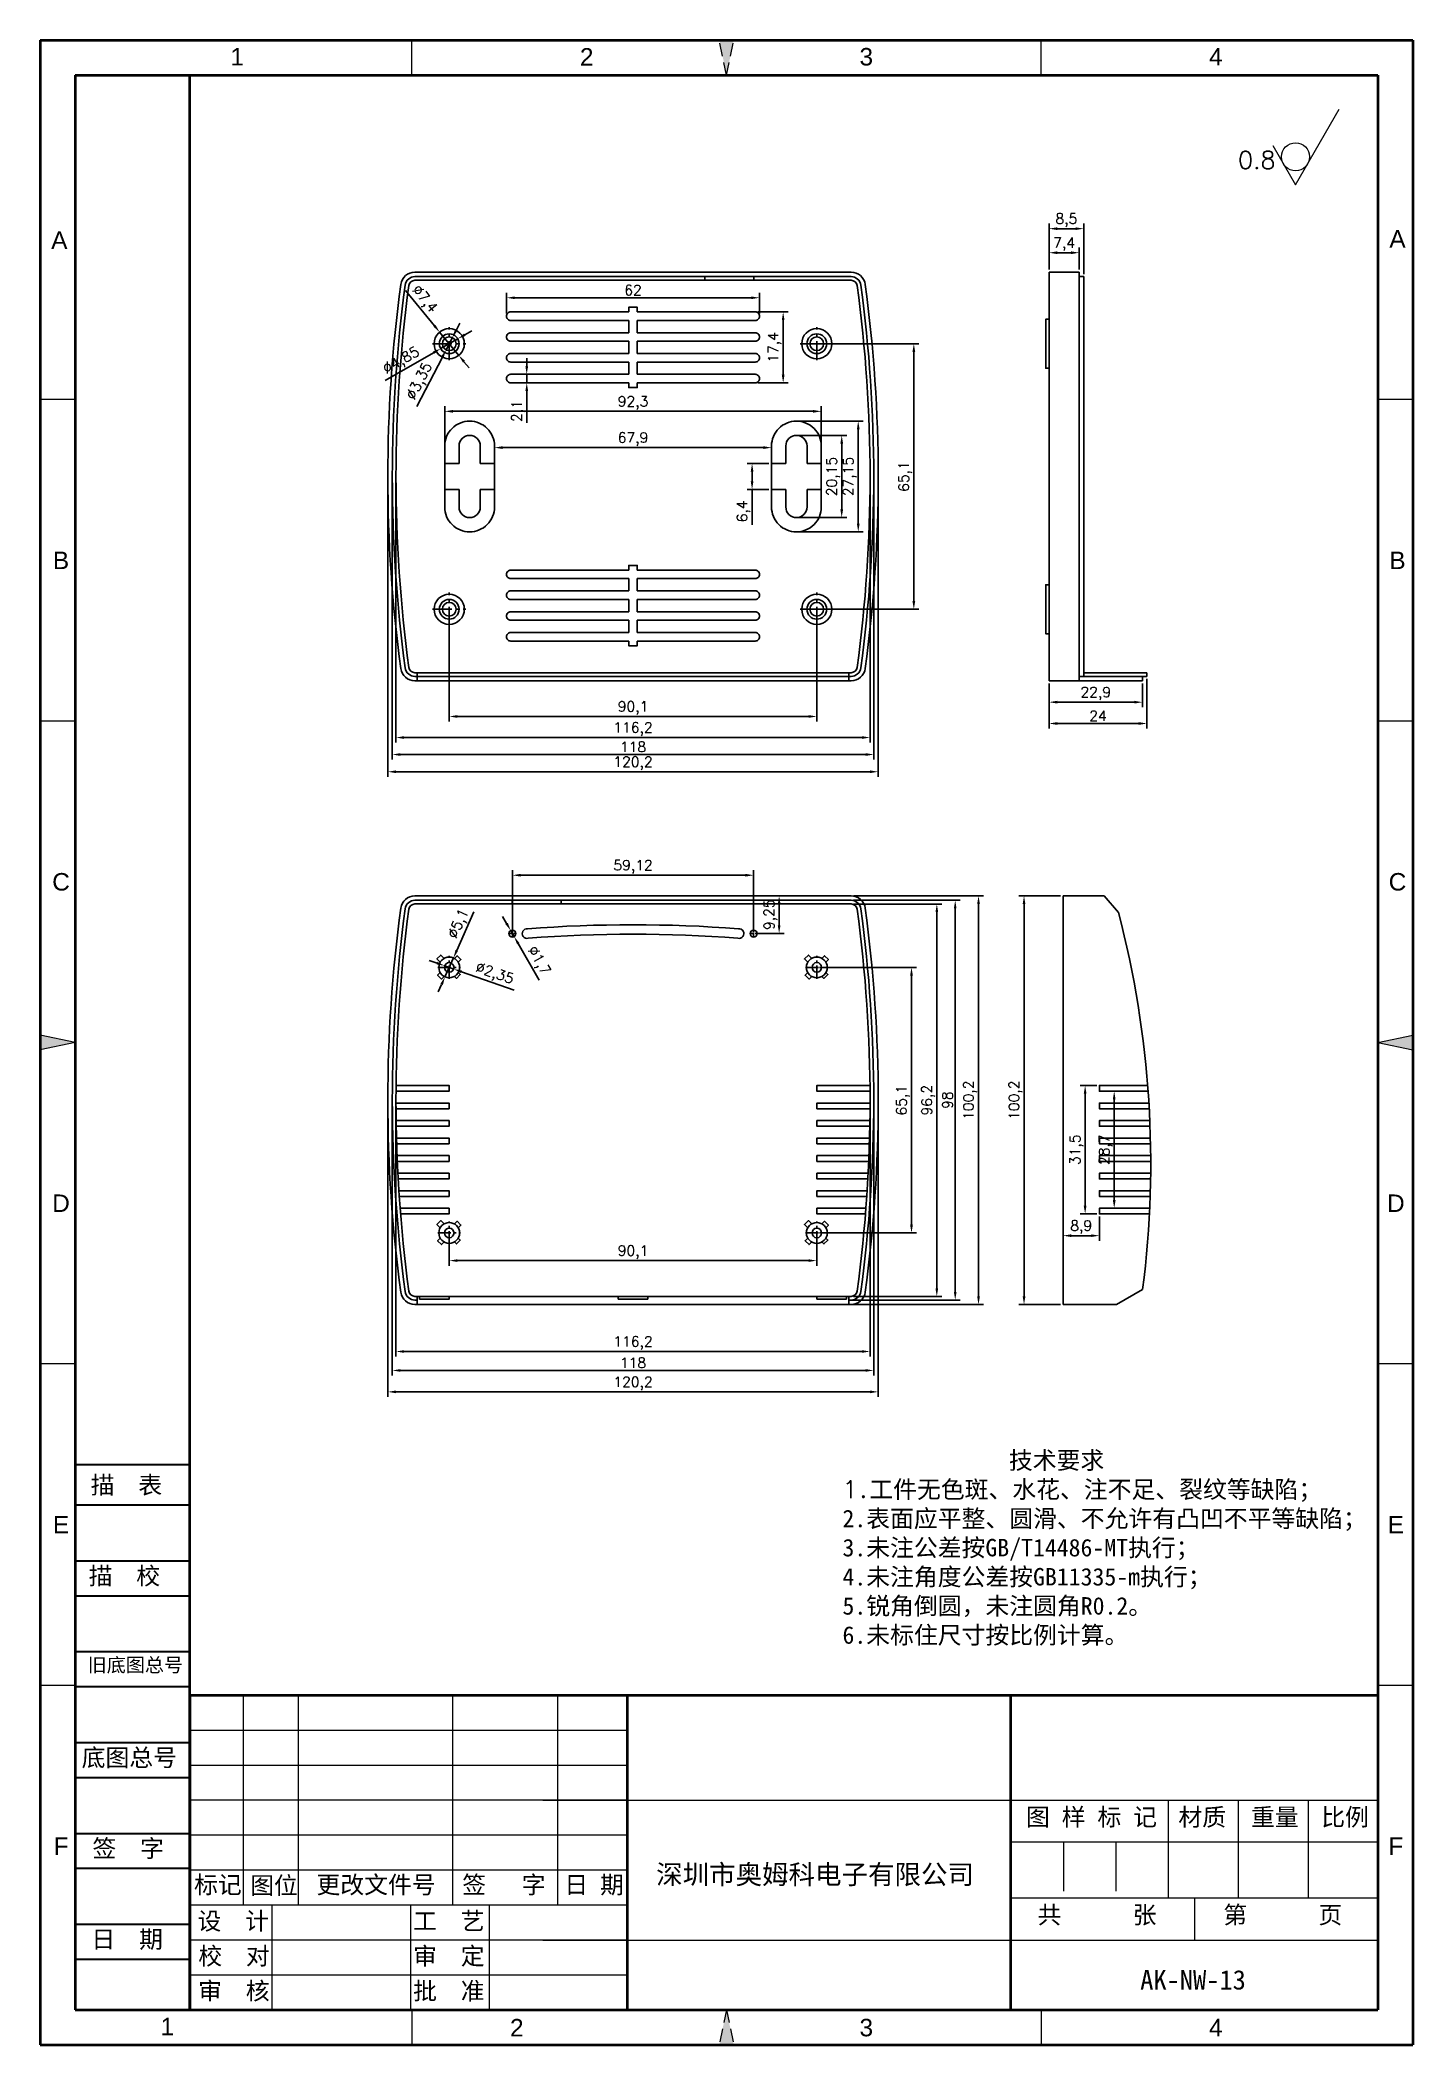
# Model space of a CAD drawing. Header units: millimetres. Extents: x 45769 to 46105, y -471 to 20.
import ezdxf
from ezdxf.enums import TextEntityAlignment as Align

# ---------------------------------------------------------------- set-up
doc = ezdxf.new("R2010")
doc.units = ezdxf.units.MM
for name, pattern in [('ACAD_ISO10W100', [18, 12, -3, 0, -3]), ('CENTER', [50.8, 31.75, -6.35, 6.35, -6.35]), ('HIDDEN2', [4.7625, 3.175, -1.5875])]:
    doc.linetypes.add(name, pattern=pattern)
for name, color, linetype, lineweight in [('dim', 82, 'Continuous', 9), ('图层1', 7, 'ACAD_ISO10W100', 15), ('图层2', 7, 'Continuous', 30), ('图层3', 7, 'Continuous', 15), ('图层4', 7, 'Continuous', 40), ('图层5', 7, 'HIDDEN2', 15), ('细实线', 3, 'Continuous', 18)]:
    doc.layers.add(name, color=color, linetype=linetype, lineweight=lineweight)
doc.layers.add('尺寸线', color=7, linetype='Continuous')
doc.styles.get("Standard").update_dxf_attribs({"font": 'txt', "bigfont": 'gbcbig.shx'})
doc.styles.add('样式 3', font='arial.ttf', dxfattribs={"height": 3.8})
doc.dimstyles.new('ISO-25', dxfattribs={"dimtxt": 2.5, "dimasz": 2.5, "dimexe": 1.25, "dimexo": 0.625, "dimtad": 1, "dimtxsty": 'Standard', "dimcen": 2.5, "dimadec": 0, "dimazin": 0, "dimtfac": 1, "dimtmove": 0, "dimatfit": 3, "dimfxl": 1, "dimarcsym": 0})

msp = doc.modelspace()

# ---------------------------------------------------------------- texts
at = {"layer": '图层1', "color": 0, "style": '样式 3'}
for s, p in [('B', (45773.752, -107.294)), ('B', (46101.327, -107.294)), ('C', (45773.752, -186.102)), ('C', (46101.327, -186.102)), ('D', (45773.752, -264.909)), ('D', (46100.925, -264.909)), ('E', (45773.752, -343.717)), ('E', (46100.925, -343.717)), ('F', (45773.752, -422.524)), ('F', (46100.925, -422.524))]:
    msp.add_text(s, height=4.283, dxfattribs=at).set_placement(p, align=Align.MIDDLE)
at = {"layer": '图层1', "color": 0, "attachment_point": 1}
for s, insert, char_height, width in [('{\\fSimSun|b0|i0|c134|p2;图 样 标 记}', (46010.271, -413.247), 4.28302, 53.13738), ('{\\fSimSun|b0|i0|c134|p2;材质 }', (46047.626, -413.265), 4.28302, 35.72091), ('{\\fSimSun|b0|i0|c134|p2;深圳市奥姆科电子有限公司}', (45919.624, -427.085), 4.75891, 89.92113), ('{\\fSimSun|b0|i0|c134|p2;标记}', (45806.361, -429.856), 4.28302, 11.99246), ('{\\fSimSun|b0|i0|c134|p2;图位}', (45820.115, -430.029), 4.28302, 11.99246), ('{\\fSimSun|b0|i0|c134|p2;更改文件号}', (45836.377, -429.856), 4.28302, 35.72091), ('{\\fSimSun|b0|i0|c134|p2;审  核}', (45807.369, -455.878), 4.28302, 34.73239), ('{\\fSimSun|b0|i0|c134|p2;批  准}', (45860.061, -455.878), 4.28302, 35.72091), ('{\\fSimSun|b0|i0|c134|p2;AK-NW-13}', (46038.264, -452.929), 4.75891, 59.04154)]:
    msp.add_mtext(s, dxfattribs=dict(at, insert=insert, char_height=char_height, width=width))
at = {"layer": '图层2', "color": 0, "attachment_point": 1}
for s, insert, char_height, width in [('{\\fSimSun|b0|i0|c134|p2;描\\fSimSun|b0|i0|c0|p2;  \\fSimSun|b0|i0|c134|p2;表}', (45781.021, -331.86), 4.28297, 47.9936), ('{\\fSimSun|b0|i0|c134|p2;描\\fSimSun|b0|i0|c0|p2;  \\fSimSun|b0|i0|c134|p2;校}', (45780.533, -354.131), 4.28297, 47.9936), ('{\\fSimSun|b0|i0|c134|p2;旧底图总号}', (45780.292, -376.403), 3.42642, 47.9936), ('{\\fSimSun|b0|i0|c134|p2;底图总号}', (45778.807, -398.674), 4.28297, 47.9936), ('{\\fSimSun|b0|i0|c134|p2;重量 }', (46065.41, -413.265), 4.28302, 35.72091), ('{\\fSimSun|b0|i0|c134|p2;比例 }', (46082.641, -413.265), 4.28302, 35.72091), ('{\\fSimSun|b0|i0|c134|p2;签\\fSimSun|b0|i0|c0|p2;  \\fSimSun|b0|i0|c134|p2;字}', (45781.46, -420.946), 4.28297, 47.9936), ('{\\fSimSun|b0|i0|c134|p2;签   字}', (45872.092, -429.856), 4.28302, 35.72091), ('{\\fSimSun|b0|i0|c134|p2;日 期}', (45897.111, -429.856), 4.28302, 35.72091), ('{\\fSimSun|b0|i0|c134|p2;共      张}', (46013.093, -437.232), 4.28302, 47.38766), ('{\\fSimSun|b0|i0|c134|p2;第      页}', (46058.635, -437.232), 4.28302, 43.98508), ('{\\fSimSun|b0|i0|c134|p2;设  计}', (45807.203, -438.745), 4.28302, 33.20026), ('{\\fSimSun|b0|i0|c134|p2;工  艺}', (45860.061, -438.745), 4.28302, 35.72091), ('{\\fSimSun|b0|i0|c134|p2;日\\fSimSun|b0|i0|c0|p2;  \\fSimSun|b0|i0|c134|p2;期}', (45781.216, -443.217), 4.28297, 47.9936), ('{\\fSimSun|b0|i0|c134|p2;校  对}', (45807.409, -447.312), 4.28302, 31.05498), ('{\\fSimSun|b0|i0|c134|p2;审  定}', (45860.061, -447.312), 4.28302, 35.72091)]:
    msp.add_mtext(s, dxfattribs=dict(at, insert=insert, char_height=char_height, width=width))
at = {"layer": '图层3', "color": 0, "insert": (45965.287, -325.789), "char_height": 4.28302, "width": 202.86245, "attachment_point": 1}
msp.add_mtext('{\\fSimSun|b0|i0|c134|p54;              技术要求\\P}1{\\fSimSun|b0|i0|c134|p54;.工件无色斑、水花、注不足、裂纹等缺陷；\\P2.表面应平整、圆滑、不允许有凸凹不平等缺陷；\\P3.未注公差按GB/T14486-MT执行；\\P4.未注角度公差按GB11335-m执行；\\P5.锐角倒圆，未注圆角R0.2。}\\P{\\fSimSun|b0|i0|c134|p2;6.未标住尺寸按比例计算。}', dxfattribs=at)
at = {"layer": '图层5', "color": 0, "style": '样式 3'}
for s, p in [('1', (45816.94, 16.179)), ('2', (45902.6, 16.179)), ('3', (45971.128, 16.179)), ('4', (46056.789, 16.179)), ('A', (45773.336, -28.799)), ('A', (46101.327, -28.486)), ('1', (45799.807, -466.758)), ('2', (45885.468, -467.014)), ('3', (45971.128, -467.014)), ('4', (46056.789, -467.014))]:
    msp.add_text(s, height=4.283, dxfattribs=at).set_placement(p, align=Align.MIDDLE)
at = {"layer": '细实线', "color": 0, "insert": (46062.252, -6.988), "char_height": 4.283, "width": 15.99044, "attachment_point": 1}
msp.add_mtext('0.8', dxfattribs=at)

# ---------------------------------------------------------------- blocks, each defined once
blk = doc.blocks.new('*D3662')
at = {"layer": 'Defpoints', "color": 0, "transparency": 16777216}
for p in [(45868.9, -119.29), (45959, -119.29), (45868.9, -145.58)]:
    blk.add_point(p, dxfattribs=at)
at = {"layer": 'dim', "color": 0, "lineweight": -2, "transparency": 16777216}
for p, q in [((45868.9, -119.91), (45868.9, -146.83)), ((45959, -119.91), (45959, -146.83)), ((45957, -145.58), (45870.9, -145.58))]:
    blk.add_line(p, q, dxfattribs=at)
at = {"layer": 'dim', "color": 0, "transparency": 16777216}
for points in [[(45870.9, -145.24), (45870.9, -145.91), (45868.9, -145.58)], [(45957, -145.24), (45957, -145.91), (45959, -145.58)]]:
    blk.add_solid(points, dxfattribs=at)
at = {"layer": 'dim', "color": 0, "transparency": 16777216, "insert": (45913.95, -143.49), "char_height": 2.5, "attachment_point": 5}
blk.add_mtext('90,1', dxfattribs=at)
blk = doc.blocks.new('*D3663')
at = {"layer": 'Defpoints', "color": 0, "transparency": 16777216}
for p in [(45853.85, -86.74), (45974.05, -86.74), (45974.05, -159.13)]:
    blk.add_point(p, dxfattribs=at)
at = {"layer": 'dim', "color": 0, "lineweight": -2, "transparency": 16777216}
for p, q in [((45853.85, -87.36), (45853.85, -160.38)), ((45974.05, -87.36), (45974.05, -160.38)), ((45855.85, -159.13), (45972.05, -159.13))]:
    blk.add_line(p, q, dxfattribs=at)
at = {"layer": 'dim', "color": 0, "transparency": 16777216}
for points in [[(45855.85, -158.8), (45855.85, -159.46), (45853.85, -159.13)], [(45972.05, -158.8), (45972.05, -159.46), (45974.05, -159.13)]]:
    blk.add_solid(points, dxfattribs=at)
at = {"layer": 'dim', "color": 0, "transparency": 16777216, "insert": (45913.95, -157.05), "char_height": 2.5, "attachment_point": 5}
blk.add_mtext('120,2', dxfattribs=at)
blk = doc.blocks.new('*D3664')
at = {"layer": 'Defpoints', "color": 0, "transparency": 16777216}
for p in [(45854.95, -86.74), (45972.95, -86.74), (45972.95, -154.9)]:
    blk.add_point(p, dxfattribs=at)
at = {"layer": 'dim', "color": 0, "lineweight": -2, "transparency": 16777216}
for p, q in [((45854.95, -87.36), (45854.95, -156.15)), ((45972.95, -87.36), (45972.95, -156.15)), ((45856.95, -154.9), (45970.95, -154.9))]:
    blk.add_line(p, q, dxfattribs=at)
at = {"layer": 'dim', "color": 0, "transparency": 16777216}
for points in [[(45856.95, -154.57), (45856.95, -155.24), (45854.95, -154.9)], [(45970.95, -154.57), (45970.95, -155.24), (45972.95, -154.9)]]:
    blk.add_solid(points, dxfattribs=at)
at = {"layer": 'dim', "color": 0, "transparency": 16777216, "insert": (45913.95, -153.03), "char_height": 2.5, "attachment_point": 5}
blk.add_mtext('118', dxfattribs=at)
blk = doc.blocks.new('*D3665')
at = {"layer": 'Defpoints', "color": 0, "transparency": 16777216}
for p in [(45855.85, -86.74), (45972.05, -86.74), (45972.05, -150.74)]:
    blk.add_point(p, dxfattribs=at)
at = {"layer": 'dim', "color": 0, "lineweight": -2, "transparency": 16777216}
for p, q in [((45855.85, -87.36), (45855.85, -151.99)), ((45972.05, -87.36), (45972.05, -151.99)), ((45857.85, -150.74), (45970.05, -150.74))]:
    blk.add_line(p, q, dxfattribs=at)
at = {"layer": 'dim', "color": 0, "transparency": 16777216}
for points in [[(45857.85, -150.4), (45857.85, -151.07), (45855.85, -150.74)], [(45970.05, -150.4), (45970.05, -151.07), (45972.05, -150.74)]]:
    blk.add_solid(points, dxfattribs=at)
at = {"layer": 'dim', "color": 0, "transparency": 16777216, "insert": (45913.95, -148.65), "char_height": 2.5, "attachment_point": 5}
blk.add_mtext('116,2', dxfattribs=at)
blk = doc.blocks.new('*D3666')
at = {"layer": 'Defpoints', "color": 0, "transparency": 16777216}
for p in [(45959, -54.19), (45982.78, -54.19), (45959, -119.29)]:
    blk.add_point(p, dxfattribs=at)
at = {"layer": 'dim', "color": 0, "lineweight": -2, "transparency": 16777216}
for p, q in [((45959.63, -54.19), (45984.03, -54.19)), ((45982.78, -117.29), (45982.78, -56.19)), ((45959.63, -119.29), (45984.03, -119.29))]:
    blk.add_line(p, q, dxfattribs=at)
at = {"layer": 'dim', "color": 0, "transparency": 16777216}
for points in [[(45982.44, -56.19), (45983.11, -56.19), (45982.78, -54.19)], [(45982.44, -117.29), (45983.11, -117.29), (45982.78, -119.29)]]:
    blk.add_solid(points, dxfattribs=at)
at = {"layer": 'dim', "color": 0, "transparency": 16777216, "insert": (45980.69, -86.74), "char_height": 2.5, "attachment_point": 5, "rotation": 90}
blk.add_mtext('65,1', dxfattribs=at)
blk = doc.blocks.new('*D3667')
at = {"layer": 'Defpoints', "color": 0, "transparency": 16777216}
for p in [(45880, -79.66), (45880, -83.54), (45947.9, -83.54)]:
    blk.add_point(p, dxfattribs=at)
at = {"layer": 'dim', "color": 0, "lineweight": -2, "transparency": 16777216}
for p, q in [((45880, -82.91), (45880, -78.41)), ((45947.9, -82.91), (45947.9, -78.41)), ((45945.9, -79.66), (45882, -79.66))]:
    blk.add_line(p, q, dxfattribs=at)
at = {"layer": 'dim', "color": 0, "transparency": 16777216}
for points in [[(45882, -79.32), (45882, -79.99), (45880, -79.66)], [(45945.9, -79.32), (45945.9, -79.99), (45947.9, -79.66)]]:
    blk.add_solid(points, dxfattribs=at)
at = {"layer": 'dim', "color": 0, "transparency": 16777216, "insert": (45913.95, -77.57), "char_height": 2.5, "attachment_point": 5}
blk.add_mtext('67,9', dxfattribs=at)
blk = doc.blocks.new('*D3668')
at = {"layer": 'Defpoints', "color": 0, "transparency": 16777216}
for p in [(45960.1, -70.76), (45867.8, -83.54), (45960.1, -83.54)]:
    blk.add_point(p, dxfattribs=at)
at = {"layer": 'dim', "color": 0, "lineweight": -2, "transparency": 16777216}
for p, q in [((45867.8, -82.91), (45867.8, -69.51)), ((45869.8, -70.76), (45958.1, -70.76)), ((45960.1, -82.91), (45960.1, -69.51))]:
    blk.add_line(p, q, dxfattribs=at)
at = {"layer": 'dim', "color": 0, "transparency": 16777216}
for points in [[(45869.8, -70.43), (45869.8, -71.1), (45867.8, -70.76)], [(45958.1, -70.43), (45958.1, -71.1), (45960.1, -70.76)]]:
    blk.add_solid(points, dxfattribs=at)
at = {"layer": 'dim', "color": 0, "transparency": 16777216, "insert": (45913.95, -68.68), "char_height": 2.5, "attachment_point": 5}
blk.add_mtext('92,3', dxfattribs=at)
blk = doc.blocks.new('*D3669')
at = {"layer": 'Defpoints', "color": 0, "transparency": 16777216}
for p in [(45954, -73.16), (45969.15, -73.16), (45954, -100.31)]:
    blk.add_point(p, dxfattribs=at)
at = {"layer": 'dim', "color": 0, "lineweight": -2, "transparency": 16777216}
for p, q in [((45954.63, -73.16), (45970.4, -73.16)), ((45969.15, -98.31), (45969.15, -75.16)), ((45954.63, -100.31), (45970.4, -100.31))]:
    blk.add_line(p, q, dxfattribs=at)
at = {"layer": 'dim', "color": 0, "transparency": 16777216}
for points in [[(45968.82, -75.16), (45969.49, -75.16), (45969.15, -73.16)], [(45968.82, -98.31), (45969.49, -98.31), (45969.15, -100.31)]]:
    blk.add_solid(points, dxfattribs=at)
at = {"layer": 'dim', "color": 0, "transparency": 16777216, "insert": (45967.07, -86.74), "char_height": 2.5, "attachment_point": 5, "rotation": 90}
blk.add_mtext('27,15', dxfattribs=at)
blk = doc.blocks.new('*D3670')
at = {"layer": 'Defpoints', "color": 0, "transparency": 16777216}
for p in [(45954, -76.66), (45965.1, -76.66), (45954, -96.81)]:
    blk.add_point(p, dxfattribs=at)
at = {"layer": 'dim', "color": 0, "lineweight": -2, "transparency": 16777216}
for p, q in [((45954.63, -76.66), (45966.35, -76.66)), ((45965.1, -94.81), (45965.1, -78.66)), ((45954.63, -96.81), (45966.35, -96.81))]:
    blk.add_line(p, q, dxfattribs=at)
at = {"layer": 'dim', "color": 0, "transparency": 16777216}
for points in [[(45964.77, -78.66), (45965.44, -78.66), (45965.1, -76.66)], [(45964.77, -94.81), (45965.44, -94.81), (45965.1, -96.81)]]:
    blk.add_solid(points, dxfattribs=at)
at = {"layer": 'dim', "color": 0, "transparency": 16777216, "insert": (45963.02, -86.74), "char_height": 2.5, "attachment_point": 5, "rotation": 90}
blk.add_mtext('20,15', dxfattribs=at)
blk = doc.blocks.new('*D3671')
at = {"layer": 'Defpoints', "color": 0, "transparency": 16777216}
for p in [(45947.9, -83.54), (45943.14, -89.94), (45947.9, -89.94)]:
    blk.add_point(p, dxfattribs=at)
at = {"layer": 'dim', "color": 0, "lineweight": -2, "transparency": 16777216}
for p, q in [((45947.28, -83.54), (45941.89, -83.54)), ((45943.14, -85.54), (45943.14, -87.94)), ((45947.28, -89.94), (45941.89, -89.94)), ((45943.14, -89.94), (45943.14, -98.6))]:
    blk.add_line(p, q, dxfattribs=at)
at = {"layer": 'dim', "color": 0, "transparency": 16777216}
for points in [[(45942.81, -85.54), (45943.47, -85.54), (45943.14, -83.54)], [(45942.81, -87.94), (45943.47, -87.94), (45943.14, -89.94)]]:
    blk.add_solid(points, dxfattribs=at)
at = {"layer": 'dim', "color": 0, "transparency": 16777216, "insert": (45941.06, -95.27), "char_height": 2.5, "attachment_point": 5, "rotation": 90}
blk.add_mtext('6,4', dxfattribs=at)
blk = doc.blocks.new('*D3672')
at = {"layer": 'Defpoints', "color": 0, "transparency": 16777216}
for p in [(45943.9, -46.39), (45950.75, -46.39), (45943.9, -63.79)]:
    blk.add_point(p, dxfattribs=at)
at = {"layer": 'dim', "color": 0, "lineweight": -2, "transparency": 16777216}
for p, q in [((45944.53, -46.39), (45952, -46.39)), ((45950.75, -61.79), (45950.75, -48.39)), ((45944.53, -63.79), (45952, -63.79))]:
    blk.add_line(p, q, dxfattribs=at)
at = {"layer": 'dim', "color": 0, "transparency": 16777216}
for points in [[(45950.42, -48.39), (45951.09, -48.39), (45950.75, -46.39)], [(45950.42, -61.79), (45951.09, -61.79), (45950.75, -63.79)]]:
    blk.add_solid(points, dxfattribs=at)
at = {"layer": 'dim', "color": 0, "transparency": 16777216, "insert": (45948.67, -55.09), "char_height": 2.5, "attachment_point": 5, "rotation": 90}
blk.add_mtext('17,4', dxfattribs=at)
blk = doc.blocks.new('*D3673')
at = {"layer": 'Defpoints', "color": 0, "transparency": 16777216}
for p in [(45882.95, -42.92), (45882.95, -47.44), (45944.95, -47.44)]:
    blk.add_point(p, dxfattribs=at)
at = {"layer": 'dim', "color": 0, "lineweight": -2, "transparency": 16777216}
for p, q in [((45882.95, -46.81), (45882.95, -41.67)), ((45942.95, -42.92), (45884.95, -42.92)), ((45944.95, -46.81), (45944.95, -41.67))]:
    blk.add_line(p, q, dxfattribs=at)
at = {"layer": 'dim', "color": 0, "transparency": 16777216}
for points in [[(45884.95, -42.59), (45884.95, -43.25), (45882.95, -42.92)], [(45942.95, -42.59), (45942.95, -43.25), (45944.95, -42.92)]]:
    blk.add_solid(points, dxfattribs=at)
at = {"layer": 'dim', "color": 0, "transparency": 16777216, "insert": (45913.95, -41.05), "char_height": 2.5, "attachment_point": 5}
blk.add_mtext('62', dxfattribs=at)
blk = doc.blocks.new('*D3674')
at = {"layer": 'Defpoints', "color": 0, "transparency": 16777216}
for p in [(45866.55, -51.33), (45871.25, -57.04)]:
    blk.add_point(p, dxfattribs=at)
at = {"layer": 'dim', "color": 0, "lineweight": -2, "transparency": 16777216}
for p, q in [((45858.19, -41.15), (45865.28, -49.78)), ((45871.25, -57.04), (45866.55, -51.33)), ((45872.52, -58.59), (45873.79, -60.13))]:
    blk.add_line(p, q, dxfattribs=at)
at = {"layer": 'dim', "color": 0, "transparency": 16777216}
for points in [[(45865.54, -49.57), (45865.02, -49.99), (45866.55, -51.33)], [(45872.78, -58.38), (45872.26, -58.8), (45871.25, -57.04)]]:
    blk.add_solid(points, dxfattribs=at)
at = {"layer": 'dim', "color": 0, "transparency": 16777216, "insert": (45862.71, -43.37), "char_height": 2.5, "attachment_point": 5, "rotation": 309.4113}
blk.add_mtext('∅7,4', dxfattribs=at)
blk = doc.blocks.new('*D3675')
at = {"layer": 'Defpoints', "color": 0, "transparency": 16777216}
for p in [(45871, -52.98), (45866.8, -55.39)]:
    blk.add_point(p, dxfattribs=at)
at = {"layer": 'dim', "color": 0, "lineweight": -2, "transparency": 16777216}
for p, q in [((45871, -52.98), (45866.8, -55.39)), ((45872.74, -51.98), (45874.47, -50.99)), ((45853.21, -63.19), (45865.06, -56.39))]:
    blk.add_line(p, q, dxfattribs=at)
at = {"layer": 'dim', "color": 0, "transparency": 16777216}
for points in [[(45872.57, -51.69), (45872.9, -52.27), (45871, -52.98)], [(45864.9, -56.1), (45865.23, -56.68), (45866.8, -55.39)]]:
    blk.add_solid(points, dxfattribs=at)
at = {"layer": 'dim', "color": 0, "transparency": 16777216, "insert": (45857.23, -58.48), "char_height": 2.5, "attachment_point": 5, "rotation": 29.8465}
blk.add_mtext('∅4,85', dxfattribs=at)
blk = doc.blocks.new('*D3676')
at = {"layer": 'Defpoints', "color": 0, "transparency": 16777216}
for p in [(45869.67, -52.7), (45868.13, -55.68)]:
    blk.add_point(p, dxfattribs=at)
at = {"layer": 'dim', "color": 0, "lineweight": -2, "transparency": 16777216}
for p, q in [((45870.58, -50.92), (45871.49, -49.14)), ((45869.67, -52.7), (45868.13, -55.68)), ((45860.97, -69.61), (45867.22, -57.45))]:
    blk.add_line(p, q, dxfattribs=at)
at = {"layer": 'dim', "color": 0, "transparency": 16777216}
for points in [[(45870.28, -50.76), (45870.88, -51.07), (45869.67, -52.7)], [(45866.92, -57.3), (45867.52, -57.61), (45868.13, -55.68)]]:
    blk.add_solid(points, dxfattribs=at)
at = {"layer": 'dim', "color": 0, "transparency": 16777216, "insert": (45861.78, -63.47), "char_height": 2.5, "attachment_point": 5, "rotation": 62.7897}
blk.add_mtext('∅3,35', dxfattribs=at)
blk = doc.blocks.new('*D3677')
at = {"layer": 'Defpoints', "color": 0, "transparency": 16777216}
for p in [(45884, -61.69), (45884, -63.79), (45887.9, -63.79)]:
    blk.add_point(p, dxfattribs=at)
at = {"layer": 'dim', "color": 0, "lineweight": -2, "transparency": 16777216}
for p, q in [((45887.9, -59.69), (45887.9, -57.69)), ((45884.63, -61.69), (45889.15, -61.69)), ((45884.63, -63.79), (45889.15, -63.79)), ((45887.9, -61.69), (45887.9, -63.79)), ((45887.9, -65.79), (45887.9, -73.62))]:
    blk.add_line(p, q, dxfattribs=at)
at = {"layer": 'dim', "color": 0, "transparency": 16777216}
for points in [[(45887.57, -59.69), (45888.24, -59.69), (45887.9, -61.69)], [(45887.57, -65.79), (45888.24, -65.79), (45887.9, -63.79)]]:
    blk.add_solid(points, dxfattribs=at)
at = {"layer": 'dim', "color": 0, "transparency": 16777216, "insert": (45885.82, -70.7), "char_height": 2.5, "attachment_point": 5, "rotation": 90}
blk.add_mtext('2,1', dxfattribs=at)
blk = doc.blocks.new('*D3678')
at = {"layer": 'Defpoints', "color": 0, "transparency": 16777216}
for p in [(46015.92, -31.87), (46015.92, -36.64), (46023.32, -36.64)]:
    blk.add_point(p, dxfattribs=at)
at = {"layer": 'dim', "color": 0, "lineweight": -2, "transparency": 16777216}
for p, q in [((46015.92, -36.01), (46015.92, -30.62)), ((46021.32, -31.87), (46017.92, -31.87)), ((46023.32, -36.01), (46023.32, -30.62))]:
    blk.add_line(p, q, dxfattribs=at)
at = {"layer": 'dim', "color": 0, "transparency": 16777216}
for points in [[(46017.92, -31.54), (46017.92, -32.21), (46015.92, -31.87)], [(46021.32, -31.54), (46021.32, -32.21), (46023.32, -31.87)]]:
    blk.add_solid(points, dxfattribs=at)
at = {"layer": 'dim', "color": 0, "transparency": 16777216, "insert": (46019.62, -29.79), "char_height": 2.5, "attachment_point": 5}
blk.add_mtext('7,4', dxfattribs=at)
blk = doc.blocks.new('*D3679')
at = {"layer": 'Defpoints', "color": 0, "transparency": 16777216}
for p in [(46024.42, -25.98), (46015.92, -36.64), (46024.42, -37.74)]:
    blk.add_point(p, dxfattribs=at)
at = {"layer": 'dim', "color": 0, "lineweight": -2, "transparency": 16777216}
for p, q in [((46015.92, -36.01), (46015.92, -24.73)), ((46017.92, -25.98), (46022.42, -25.98)), ((46024.42, -37.11), (46024.42, -24.73))]:
    blk.add_line(p, q, dxfattribs=at)
at = {"layer": 'dim', "color": 0, "transparency": 16777216}
for points in [[(46017.92, -25.64), (46017.92, -26.31), (46015.92, -25.98)], [(46022.42, -25.64), (46022.42, -26.31), (46024.42, -25.98)]]:
    blk.add_solid(points, dxfattribs=at)
at = {"layer": 'dim', "color": 0, "transparency": 16777216, "insert": (46020.17, -23.89), "char_height": 2.5, "attachment_point": 5}
blk.add_mtext('8,5', dxfattribs=at)
blk = doc.blocks.new('*D3680')
at = {"layer": 'Defpoints', "color": 0, "transparency": 16777216}
for p in [(46015.92, -136.84), (46038.82, -136.84), (46015.92, -142.07)]:
    blk.add_point(p, dxfattribs=at)
at = {"layer": 'dim', "color": 0, "lineweight": -2, "transparency": 16777216}
for p, q in [((46015.92, -137.46), (46015.92, -143.32)), ((46038.82, -137.46), (46038.82, -143.32)), ((46036.82, -142.07), (46017.92, -142.07))]:
    blk.add_line(p, q, dxfattribs=at)
at = {"layer": 'dim', "color": 0, "transparency": 16777216}
for points in [[(46017.92, -141.73), (46017.92, -142.4), (46015.92, -142.07)], [(46036.82, -141.73), (46036.82, -142.4), (46038.82, -142.07)]]:
    blk.add_solid(points, dxfattribs=at)
at = {"layer": 'dim', "color": 0, "transparency": 16777216, "insert": (46027.37, -139.98), "char_height": 2.5, "attachment_point": 5}
blk.add_mtext('22,9', dxfattribs=at)
blk = doc.blocks.new('*D3681')
at = {"layer": 'Defpoints', "color": 0, "transparency": 16777216}
for p in [(46015.92, -136.84), (46039.92, -135.74), (46039.92, -147.3)]:
    blk.add_point(p, dxfattribs=at)
at = {"layer": 'dim', "color": 0, "lineweight": -2, "transparency": 16777216}
for p, q in [((46015.92, -137.46), (46015.92, -148.55)), ((46039.92, -136.36), (46039.92, -148.55)), ((46017.92, -147.3), (46037.92, -147.3))]:
    blk.add_line(p, q, dxfattribs=at)
at = {"layer": 'dim', "color": 0, "transparency": 16777216}
for points in [[(46017.92, -146.96), (46017.92, -147.63), (46015.92, -147.3)], [(46037.92, -146.96), (46037.92, -147.63), (46039.92, -147.3)]]:
    blk.add_solid(points, dxfattribs=at)
at = {"layer": 'dim', "color": 0, "transparency": 16777216, "insert": (46027.92, -145.42), "char_height": 2.5, "attachment_point": 5}
blk.add_mtext('24', dxfattribs=at)
blk = doc.blocks.new('*D3682')
at = {"layer": 'Defpoints', "color": 0, "transparency": 16777216}
for p in [(46009.79, -189.55), (46019.35, -189.55), (46019.35, -289.75)]:
    blk.add_point(p, dxfattribs=at)
at = {"layer": 'dim', "color": 0, "lineweight": -2, "transparency": 16777216}
for p, q in [((46018.73, -189.55), (46008.54, -189.55)), ((46009.79, -287.75), (46009.79, -191.55)), ((46018.73, -289.75), (46008.54, -289.75))]:
    blk.add_line(p, q, dxfattribs=at)
at = {"layer": 'dim', "color": 0, "transparency": 16777216}
for points in [[(46009.46, -191.55), (46010.13, -191.55), (46009.79, -189.55)], [(46009.46, -287.75), (46010.13, -287.75), (46009.79, -289.75)]]:
    blk.add_solid(points, dxfattribs=at)
at = {"layer": 'dim', "color": 0, "transparency": 16777216, "insert": (46007.71, -239.65), "char_height": 2.5, "attachment_point": 5, "rotation": 90}
blk.add_mtext('100,2', dxfattribs=at)
blk = doc.blocks.new('*D3683')
at = {"layer": 'Defpoints', "color": 0, "transparency": 16777216}
for p in [(46019.35, -267.54), (46028.25, -267.54), (46019.35, -272.87)]:
    blk.add_point(p, dxfattribs=at)
at = {"layer": 'dim', "color": 0, "lineweight": -2, "transparency": 16777216}
for p, q in [((46019.35, -268.17), (46019.35, -274.12)), ((46028.25, -268.17), (46028.25, -274.12)), ((46026.25, -272.87), (46021.35, -272.87))]:
    blk.add_line(p, q, dxfattribs=at)
at = {"layer": 'dim', "color": 0, "transparency": 16777216}
for points in [[(46021.35, -272.53), (46021.35, -273.2), (46019.35, -272.87)], [(46026.25, -272.53), (46026.25, -273.2), (46028.25, -272.87)]]:
    blk.add_solid(points, dxfattribs=at)
at = {"layer": 'dim', "color": 0, "transparency": 16777216, "insert": (46023.8, -270.78), "char_height": 2.5, "attachment_point": 5}
blk.add_mtext('8,9', dxfattribs=at)
blk = doc.blocks.new('*D3684')
at = {"layer": 'Defpoints', "color": 0, "transparency": 16777216}
for p in [(46024.77, -236.04), (46028.25, -236.04), (46028.25, -267.54)]:
    blk.add_point(p, dxfattribs=at)
at = {"layer": 'dim', "color": 0, "lineweight": -2, "transparency": 16777216}
for p, q in [((46027.63, -236.04), (46023.52, -236.04)), ((46024.77, -265.54), (46024.77, -238.04)), ((46027.63, -267.54), (46023.52, -267.54))]:
    blk.add_line(p, q, dxfattribs=at)
at = {"layer": 'dim', "color": 0, "transparency": 16777216}
for points in [[(46024.43, -238.04), (46025.1, -238.04), (46024.77, -236.04)], [(46024.43, -265.54), (46025.1, -265.54), (46024.77, -267.54)]]:
    blk.add_solid(points, dxfattribs=at)
at = {"layer": 'dim', "color": 0, "transparency": 16777216, "insert": (46022.68, -251.79), "char_height": 2.5, "attachment_point": 5, "rotation": 90}
blk.add_mtext('31,5', dxfattribs=at)
blk = doc.blocks.new('*D3685')
at = {"layer": 'Defpoints', "color": 0, "transparency": 16777216}
for p in [(46028.25, -237.44), (46028.25, -266.14), (46031.89, -266.14)]:
    blk.add_point(p, dxfattribs=at)
at = {"layer": 'dim', "color": 0, "lineweight": -2, "transparency": 16777216}
for p, q in [((46028.88, -237.44), (46033.14, -237.44)), ((46031.89, -239.44), (46031.89, -264.14)), ((46028.88, -266.14), (46033.14, -266.14))]:
    blk.add_line(p, q, dxfattribs=at)
at = {"layer": 'dim', "color": 0, "transparency": 16777216}
for points in [[(46031.56, -239.44), (46032.23, -239.44), (46031.89, -237.44)], [(46031.56, -264.14), (46032.23, -264.14), (46031.89, -266.14)]]:
    blk.add_solid(points, dxfattribs=at)
at = {"layer": 'dim', "color": 0, "transparency": 16777216, "insert": (46029.81, -251.79), "char_height": 2.5, "attachment_point": 5, "rotation": 90}
blk.add_mtext('28,7', dxfattribs=at)
blk = doc.blocks.new('*D3686')
at = {"layer": 'Defpoints', "color": 0, "transparency": 16777216}
for p in [(45868.9, -272.2), (45959, -272.2), (45868.9, -278.98)]:
    blk.add_point(p, dxfattribs=at)
at = {"layer": 'dim', "color": 0, "lineweight": -2, "transparency": 16777216}
for p, q in [((45868.9, -272.82), (45868.9, -280.23)), ((45959, -272.82), (45959, -280.23)), ((45957, -278.98), (45870.9, -278.98))]:
    blk.add_line(p, q, dxfattribs=at)
at = {"layer": 'dim', "color": 0, "transparency": 16777216}
for points in [[(45870.9, -278.65), (45870.9, -279.31), (45868.9, -278.98)], [(45957, -278.65), (45957, -279.31), (45959, -278.98)]]:
    blk.add_solid(points, dxfattribs=at)
at = {"layer": 'dim', "color": 0, "transparency": 16777216, "insert": (45913.95, -276.9), "char_height": 2.5, "attachment_point": 5}
blk.add_mtext('90,1', dxfattribs=at)
blk = doc.blocks.new('*D3687')
at = {"layer": 'Defpoints', "color": 0, "transparency": 16777216}
for p in [(45959, -207.1), (45982.21, -207.1), (45959, -272.2)]:
    blk.add_point(p, dxfattribs=at)
at = {"layer": 'dim', "color": 0, "lineweight": -2, "transparency": 16777216}
for p, q in [((45959.63, -207.1), (45983.46, -207.1)), ((45982.21, -270.2), (45982.21, -209.1)), ((45959.63, -272.2), (45983.46, -272.2))]:
    blk.add_line(p, q, dxfattribs=at)
at = {"layer": 'dim', "color": 0, "transparency": 16777216}
for points in [[(45981.87, -209.1), (45982.54, -209.1), (45982.21, -207.1)], [(45981.87, -270.2), (45982.54, -270.2), (45982.21, -272.2)]]:
    blk.add_solid(points, dxfattribs=at)
at = {"layer": 'dim', "color": 0, "transparency": 16777216, "insert": (45980.12, -239.65), "char_height": 2.5, "attachment_point": 5, "rotation": 90}
blk.add_mtext('65,1', dxfattribs=at)
blk = doc.blocks.new('*D3688')
at = {"layer": 'Defpoints', "color": 0, "transparency": 16777216}
for p in [(45967.43, -189.55), (45998.63, -189.55), (45966.85, -289.75)]:
    blk.add_point(p, dxfattribs=at)
at = {"layer": 'dim', "color": 0, "lineweight": -2, "transparency": 16777216}
for p, q in [((45968.05, -189.55), (45999.88, -189.55)), ((45998.63, -287.75), (45998.63, -191.55)), ((45967.48, -289.75), (45999.88, -289.75))]:
    blk.add_line(p, q, dxfattribs=at)
at = {"layer": 'dim', "color": 0, "transparency": 16777216}
for points in [[(45998.3, -191.55), (45998.97, -191.55), (45998.63, -189.55)], [(45998.3, -287.75), (45998.97, -287.75), (45998.63, -289.75)]]:
    blk.add_solid(points, dxfattribs=at)
at = {"layer": 'dim', "color": 0, "transparency": 16777216, "insert": (45996.55, -239.65), "char_height": 2.5, "attachment_point": 5, "rotation": 90}
blk.add_mtext('100,2', dxfattribs=at)
blk = doc.blocks.new('*D3689')
at = {"layer": 'Defpoints', "color": 0, "transparency": 16777216}
for p in [(45967.41, -190.65), (45966.85, -288.65), (45992.92, -288.65)]:
    blk.add_point(p, dxfattribs=at)
at = {"layer": 'dim', "color": 0, "lineweight": -2, "transparency": 16777216}
for p, q in [((45968.03, -190.65), (45994.17, -190.65)), ((45992.92, -192.65), (45992.92, -286.65)), ((45967.48, -288.65), (45994.17, -288.65))]:
    blk.add_line(p, q, dxfattribs=at)
at = {"layer": 'dim', "color": 0, "transparency": 16777216}
for points in [[(45992.59, -192.65), (45993.25, -192.65), (45992.92, -190.65)], [(45992.59, -286.65), (45993.25, -286.65), (45992.92, -288.65)]]:
    blk.add_solid(points, dxfattribs=at)
at = {"layer": 'dim', "color": 0, "transparency": 16777216, "insert": (45991.04, -239.65), "char_height": 2.5, "attachment_point": 5, "rotation": 90}
blk.add_mtext('98', dxfattribs=at)
blk = doc.blocks.new('*D3690')
at = {"layer": 'Defpoints', "color": 0, "transparency": 16777216}
for p in [(45967.41, -191.55), (45988.41, -191.55), (45967.41, -287.75)]:
    blk.add_point(p, dxfattribs=at)
at = {"layer": 'dim', "color": 0, "lineweight": -2, "transparency": 16777216}
for p, q in [((45968.03, -191.55), (45989.66, -191.55)), ((45988.41, -285.75), (45988.41, -193.55)), ((45968.03, -287.75), (45989.66, -287.75))]:
    blk.add_line(p, q, dxfattribs=at)
at = {"layer": 'dim', "color": 0, "transparency": 16777216}
for points in [[(45988.08, -193.55), (45988.75, -193.55), (45988.41, -191.55)], [(45988.08, -285.75), (45988.75, -285.75), (45988.41, -287.75)]]:
    blk.add_solid(points, dxfattribs=at)
at = {"layer": 'dim', "color": 0, "transparency": 16777216, "insert": (45986.33, -239.65), "char_height": 2.5, "attachment_point": 5, "rotation": 90}
blk.add_mtext('96,2', dxfattribs=at)
blk = doc.blocks.new('*D3691')
at = {"layer": 'Defpoints', "color": 0, "transparency": 16777216}
for p in [(45853.85, -239.65), (45974.05, -239.65), (45853.85, -311.16)]:
    blk.add_point(p, dxfattribs=at)
at = {"layer": 'dim', "color": 0, "lineweight": -2, "transparency": 16777216}
for p, q in [((45853.85, -240.27), (45853.85, -312.41)), ((45974.05, -240.27), (45974.05, -312.41)), ((45972.05, -311.16), (45855.85, -311.16))]:
    blk.add_line(p, q, dxfattribs=at)
at = {"layer": 'dim', "color": 0, "transparency": 16777216}
for points in [[(45855.85, -310.83), (45855.85, -311.49), (45853.85, -311.16)], [(45972.05, -310.83), (45972.05, -311.49), (45974.05, -311.16)]]:
    blk.add_solid(points, dxfattribs=at)
at = {"layer": 'dim', "color": 0, "transparency": 16777216, "insert": (45913.95, -309.08), "char_height": 2.5, "attachment_point": 5}
blk.add_mtext('120,2', dxfattribs=at)
blk = doc.blocks.new('*D3692')
at = {"layer": 'Defpoints', "color": 0, "transparency": 16777216}
for p in [(45854.95, -239.65), (45972.95, -239.65), (45972.95, -305.91)]:
    blk.add_point(p, dxfattribs=at)
at = {"layer": 'dim', "color": 0, "lineweight": -2, "transparency": 16777216}
for p, q in [((45854.95, -240.27), (45854.95, -307.16)), ((45972.95, -240.27), (45972.95, -307.16)), ((45856.95, -305.91), (45970.95, -305.91))]:
    blk.add_line(p, q, dxfattribs=at)
at = {"layer": 'dim', "color": 0, "transparency": 16777216}
for points in [[(45856.95, -305.57), (45856.95, -306.24), (45854.95, -305.91)], [(45970.95, -305.57), (45970.95, -306.24), (45972.95, -305.91)]]:
    blk.add_solid(points, dxfattribs=at)
at = {"layer": 'dim', "color": 0, "transparency": 16777216, "insert": (45913.95, -304.03), "char_height": 2.5, "attachment_point": 5}
blk.add_mtext('118', dxfattribs=at)
blk = doc.blocks.new('*D3693')
at = {"layer": 'Defpoints', "color": 0, "transparency": 16777216}
for p in [(45855.85, -239.65), (45972.05, -239.65), (45972.05, -301.26)]:
    blk.add_point(p, dxfattribs=at)
at = {"layer": 'dim', "color": 0, "lineweight": -2, "transparency": 16777216}
for p, q in [((45855.85, -240.27), (45855.85, -302.51)), ((45972.05, -240.27), (45972.05, -302.51)), ((45857.85, -301.26), (45970.05, -301.26))]:
    blk.add_line(p, q, dxfattribs=at)
at = {"layer": 'dim', "color": 0, "transparency": 16777216}
for points in [[(45857.85, -300.93), (45857.85, -301.6), (45855.85, -301.26)], [(45970.05, -300.93), (45970.05, -301.6), (45972.05, -301.26)]]:
    blk.add_solid(points, dxfattribs=at)
at = {"layer": 'dim', "color": 0, "transparency": 16777216, "insert": (45913.95, -299.18), "char_height": 2.5, "attachment_point": 5}
blk.add_mtext('116,2', dxfattribs=at)
blk = doc.blocks.new('*D3694')
at = {"layer": 'Defpoints', "color": 0, "transparency": 16777216}
for p in [(45869.94, -204.77), (45867.86, -209.42)]:
    blk.add_point(p, dxfattribs=at)
at = {"layer": 'dim', "color": 0, "lineweight": -2, "transparency": 16777216}
for p, q in [((45874.97, -193.51), (45870.76, -202.94)), ((45867.86, -209.42), (45869.94, -204.77)), ((45867.04, -211.25), (45866.23, -213.08))]:
    blk.add_line(p, q, dxfattribs=at)
at = {"layer": 'dim', "color": 0, "transparency": 16777216}
for points in [[(45870.45, -202.81), (45871.06, -203.08), (45869.94, -204.77)], [(45866.74, -211.11), (45867.35, -211.39), (45867.86, -209.42)]]:
    blk.add_solid(points, dxfattribs=at)
at = {"layer": 'dim', "color": 0, "transparency": 16777216, "insert": (45871.37, -196.46), "char_height": 2.5, "attachment_point": 5, "rotation": 65.913}
blk.add_mtext('∅5,1', dxfattribs=at)
blk = doc.blocks.new('*D3695')
at = {"layer": 'Defpoints', "color": 0, "transparency": 16777216}
for p in [(45867.79, -206.7), (45870.01, -207.49)]:
    blk.add_point(p, dxfattribs=at)
at = {"layer": 'dim', "color": 0, "lineweight": -2, "transparency": 16777216}
for p, q in [((45865.91, -206.04), (45864.02, -205.37)), ((45867.79, -206.7), (45870.01, -207.49)), ((45884.78, -212.7), (45871.89, -208.15))]:
    blk.add_line(p, q, dxfattribs=at)
at = {"layer": 'dim', "color": 0, "transparency": 16777216}
for points in [[(45866.02, -205.72), (45865.79, -206.35), (45867.79, -206.7)], [(45872.01, -207.84), (45871.78, -208.47), (45870.01, -207.49)]]:
    blk.add_solid(points, dxfattribs=at)
at = {"layer": 'dim', "color": 0, "transparency": 16777216, "insert": (45879.97, -208.79), "char_height": 2.5, "attachment_point": 5, "rotation": 340.5698}
blk.add_mtext('∅2,35', dxfattribs=at)
blk = doc.blocks.new('*D3696')
at = {"layer": 'Defpoints', "color": 0, "transparency": 16777216}
for p in [(45883.97, -198.06), (45884.81, -199.53)]:
    blk.add_point(p, dxfattribs=at)
at = {"layer": 'dim', "color": 0, "lineweight": -2, "transparency": 16777216}
for p, q in [((45882.97, -196.32), (45881.97, -194.59)), ((45883.97, -198.06), (45884.81, -199.53)), ((45890.96, -210.22), (45885.81, -201.27))]:
    blk.add_line(p, q, dxfattribs=at)
at = {"layer": 'dim', "color": 0, "transparency": 16777216}
for points in [[(45883.26, -196.16), (45882.68, -196.49), (45883.97, -198.06)], [(45886.1, -201.1), (45885.52, -201.43), (45884.81, -199.53)]]:
    blk.add_solid(points, dxfattribs=at)
at = {"layer": 'dim', "color": 0, "transparency": 16777216, "insert": (45890.69, -205.57), "char_height": 2.5, "attachment_point": 5, "rotation": 299.892}
blk.add_mtext('∅1,7', dxfattribs=at)
blk = doc.blocks.new('*D3697')
at = {"layer": 'Defpoints', "color": 0, "transparency": 16777216}
for p in [(45943.51, -184.5), (45884.39, -198.79), (45943.51, -198.79)]:
    blk.add_point(p, dxfattribs=at)
at = {"layer": 'dim', "color": 0, "lineweight": -2, "transparency": 16777216}
for p, q in [((45884.39, -198.17), (45884.39, -183.25)), ((45886.39, -184.5), (45941.51, -184.5)), ((45943.51, -198.17), (45943.51, -183.25))]:
    blk.add_line(p, q, dxfattribs=at)
at = {"layer": 'dim', "color": 0, "transparency": 16777216}
for points in [[(45886.39, -184.16), (45886.39, -184.83), (45884.39, -184.5)], [(45941.51, -184.16), (45941.51, -184.83), (45943.51, -184.5)]]:
    blk.add_solid(points, dxfattribs=at)
at = {"layer": 'dim', "color": 0, "transparency": 16777216, "insert": (45913.95, -182.41), "char_height": 2.5, "attachment_point": 5}
blk.add_mtext('59,12', dxfattribs=at)
blk = doc.blocks.new('*D3698')
at = {"layer": 'Defpoints', "color": 0, "transparency": 16777216}
for p in [(45943.51, -189.55), (45949.76, -189.55), (45943.51, -198.79)]:
    blk.add_point(p, dxfattribs=at)
at = {"layer": 'dim', "color": 0, "lineweight": -2, "transparency": 16777216}
for p, q in [((45944.14, -189.55), (45951.01, -189.55)), ((45949.76, -196.79), (45949.76, -191.55)), ((45944.14, -198.79), (45951.01, -198.79))]:
    blk.add_line(p, q, dxfattribs=at)
at = {"layer": 'dim', "color": 0, "transparency": 16777216}
for points in [[(45949.43, -191.55), (45950.1, -191.55), (45949.76, -189.55)], [(45949.43, -196.79), (45950.1, -196.79), (45949.76, -198.79)]]:
    blk.add_solid(points, dxfattribs=at)
at = {"layer": 'dim', "color": 0, "transparency": 16777216, "insert": (45947.68, -194.17), "char_height": 2.5, "attachment_point": 5, "rotation": 90}
blk.add_mtext('9,25', dxfattribs=at)

# ---------------------------------------------------------------- dimensions: what is measured, and where the dimension line sits
at = {"layer": 'dim'}
for base, p1, p2, picture, middle in [((46024.415, -25.975), (46015.915, -36.635), (46024.415, -37.735), '*D3679', (46020.165, -23.892)), ((46015.915, -31.874), (46023.315, -36.635), (46015.915, -36.635), '*D3678', (46019.615, -29.79)), ((45882.95, -42.921), (45944.95, -47.435), (45882.95, -47.435), '*D3673', (45913.95, -41.046)), ((45960.1, -70.765), (45867.8, -83.535), (45960.1, -83.535), '*D3668', (45913.95, -68.682)), ((45880, -79.657), (45947.9, -83.535), (45880, -83.535), '*D3667', (45913.95, -77.574)), ((45974.05, -159.131), (45853.85, -86.735), (45974.05, -86.735), '*D3663', (45913.95, -157.048)), ((45972.95, -154.902), (45854.95, -86.735), (45972.95, -86.735), '*D3664', (45913.95, -153.027)), ((45972.05, -150.737), (45855.85, -86.735), (45972.05, -86.735), '*D3665', (45913.95, -148.654)), ((45868.9, -145.576), (45959, -119.285), (45868.9, -119.285), '*D3662', (45913.95, -143.493)), ((46039.915, -147.295), (46015.915, -136.835), (46039.915, -135.735), '*D3681', (46027.915, -145.42)), ((46015.915, -142.066), (46038.815, -136.835), (46015.915, -136.835), '*D3680', (46027.365, -139.983)), ((45943.511, -184.495), (45884.389, -198.794), (45943.511, -198.794), '*D3697', (45913.95, -182.412)), ((45853.85, -311.159), (45974.05, -239.645), (45853.85, -239.645), '*D3691', (45913.95, -309.076)), ((45972.95, -305.908), (45854.95, -239.645), (45972.95, -239.645), '*D3692', (45913.95, -304.033)), ((45972.05, -301.265), (45855.85, -239.645), (45972.05, -239.645), '*D3693', (45913.95, -299.181)), ((46019.351, -272.867), (46028.251, -267.543), (46019.351, -267.543), '*D3683', (46023.801, -270.783)), ((45868.9, -278.982), (45959, -272.195), (45868.9, -272.195), '*D3686', (45913.95, -276.898))]:
    dim = msp.add_linear_dim(base=base, p1=p1, p2=p2, dimstyle='ISO-25', override={"dimasz": 2}, dxfattribs=at)
    dim.commit()
    dim.dimension.update_dxf_attribs({"geometry": picture, "text_midpoint": middle})
for p1, p2, picture, middle in [((45871.249, -57.044), (45866.551, -51.327), '*D3674', (45862.711, -43.372)), ((45869.666, -52.696), (45868.134, -55.675), '*D3676', (45861.785, -63.468)), ((45871.003, -52.979), (45866.797, -55.392), '*D3675', (45857.231, -58.479)), ((45867.859, -209.423), (45869.941, -204.767), '*D3694', (45871.372, -196.462)), ((45883.966, -198.058), (45884.813, -199.531), '*D3696', (45890.689, -205.573)), ((45867.792, -206.705), (45870.008, -207.486), '*D3695', (45879.974, -208.793))]:
    dim = msp.add_diameter_dim_2p(p1=p1, p2=p2, dimstyle='ISO-25', override={"dimasz": 2}, dxfattribs=at)
    dim.commit()
    dim.dimension.update_dxf_attribs({"geometry": picture, "text_midpoint": middle})
for base, p1, p2, picture, middle in [((45950.754, -46.385), (45943.9, -63.785), (45943.9, -46.385), '*D3672', (45948.671, -55.085)), ((45887.904, -63.785), (45884, -61.685), (45884, -63.785), '*D3677', (45885.821, -70.702)), ((45982.776, -54.185), (45959, -119.285), (45959, -54.185), '*D3666', (45980.693, -86.735)), ((45969.153, -73.16), (45954, -100.31), (45954, -73.16), '*D3669', (45967.07, -86.735)), ((45965.104, -76.66), (45954, -96.81), (45954, -76.66), '*D3670', (45963.021, -86.735)), ((45943.141, -89.935), (45947.9, -83.535), (45947.9, -89.935), '*D3671', (45941.057, -95.269)), ((45949.765, -189.545), (45943.511, -198.794), (45943.511, -189.545), '*D3698', (45947.682, -194.17)), ((45998.632, -189.545), (45966.85, -289.745), (45967.426, -189.545), '*D3688', (45996.549, -239.645)), ((45992.92, -288.645), (45967.406, -190.645), (45966.85, -288.645), '*D3689', (45991.045, -239.645)), ((45988.412, -191.545), (45967.406, -287.745), (45967.406, -191.545), '*D3690', (45986.329, -239.645)), ((46009.793, -189.545), (46019.351, -289.745), (46019.351, -189.545), '*D3682', (46007.709, -239.645)), ((45982.206, -207.095), (45959, -272.195), (45959, -207.095), '*D3687', (45980.122, -239.645)), ((46024.766, -236.043), (46028.251, -267.543), (46028.251, -236.043), '*D3684', (46022.683, -251.793)), ((46031.894, -266.143), (46028.251, -237.443), (46028.251, -266.143), '*D3685', (46029.81, -251.793))]:
    dim = msp.add_linear_dim(base=base, p1=p1, p2=p2, angle=90, dimstyle='ISO-25', override={"dimasz": 2}, dxfattribs=at)
    dim.commit()
    dim.dimension.update_dxf_attribs({"geometry": picture, "text_midpoint": middle})

# ---------------------------------------------------------------- hatches: boundary and pattern name
at = {"layer": '图层1'}
for points in [[(45777.193, -225.505), (45768.627, -223.742), (45768.627, -227.268)], [(46096.535, -225.505), (46105.101, -223.742), (46105.101, -227.268)]]:
    msp.add_hatch(color=0, dxfattribs=at).paths.add_polyline_path(points)
at = {"layer": '图层5'}
for points in [[(45936.864, 11.688), (45935.101, 20.254), (45938.627, 20.254)], [(45936.864, -462.699), (45935.101, -471.265), (45938.627, -471.265)]]:
    msp.add_hatch(color=0, dxfattribs=at).paths.add_polyline_path(points)

# ---------------------------------------------------------------- linework, layer by layer
for p, q in [((45860.494, -36.635), (45967.406, -36.635)), ((45860.494, -37.735), (45967.406, -37.735)), ((45860.494, -38.635), (45967.406, -38.635)), ((45931.584, -38.635), (45931.584, -37.735)), ((45943.584, -38.635), (45943.584, -37.735)), ((46015.915, -36.635), (46015.915, -136.835)), ((46023.315, -36.635), (46015.915, -36.635)), ((46023.315, -37.735), (46023.315, -36.635)), ((46024.415, -37.735), (46023.315, -37.735)), ((46023.315, -37.735), (46023.315, -136.835)), ((46024.415, -135.735), (46024.415, -37.735)), ((45871.3, -83.535), (45867.8, -83.535)), ((45880, -83.535), (45876.5, -83.535)), ((45947.9, -83.535), (45951.4, -83.535)), ((45956.6, -83.535), (45960.1, -83.535)), ((45871.3, -89.935), (45867.8, -89.935)), ((45880, -89.935), (45876.5, -89.935)), ((45947.9, -89.935), (45951.4, -89.935)), ((45956.6, -89.935), (45960.1, -89.935)), ((45860.494, -134.835), (45967.406, -134.835)), ((45860.494, -135.735), (45967.406, -135.735)), ((45860.494, -136.835), (45967.406, -136.835)), ((45861.05, -136.835), (45861.05, -134.835)), ((45966.85, -136.835), (45966.85, -134.835)), ((46015.915, -136.835), (46024.415, -136.835)), ((46015.915, -136.835), (46038.815, -136.835)), ((46038.815, -135.735), (46023.315, -135.735)), ((46024.415, -134.835), (46039.915, -134.835)), ((46039.915, -135.735), (46038.815, -135.735)), ((46038.815, -135.735), (46038.815, -136.835)), ((46039.915, -134.835), (46039.915, -135.735)), ((45967.406, -189.545), (45860.494, -189.545)), ((45967.406, -190.645), (45860.494, -190.645)), ((45967.406, -191.545), (45860.494, -191.545)), ((45884.316, -191.545), (45884.316, -190.645)), ((45896.316, -191.545), (45896.316, -190.645)), ((46019.351, -289.745), (46019.351, -189.545)), ((46019.351, -189.545), (46029.433, -189.545)), ((46029.433, -189.545), (46032.965, -193.667)), ((45967.406, -287.745), (45860.494, -287.745)), ((45861.05, -288.645), (45860.494, -288.645)), ((45967.406, -289.745), (45860.494, -289.745)), ((45861.05, -289.745), (45861.05, -287.745)), ((45966.85, -289.745), (45966.85, -287.745)), ((45967.406, -288.645), (45966.85, -288.645)), ((46019.351, -289.745), (46032.458, -289.745)), ((46038.857, -286.029), (46032.458, -289.745))]:
    msp.add_line(p, q)
at = {"color": 1, "linetype": 'CENTER', "ltscale": 0.148}
for p, q in [((45868.9, -58.255), (45868.9, -50.115)), ((45959, -58.255), (45959, -50.115)), ((45864.83, -54.185), (45872.97, -54.185)), ((45954.93, -54.185), (45963.07, -54.185)), ((45868.9, -123.355), (45868.9, -115.215)), ((45959, -123.355), (45959, -115.215)), ((45864.83, -119.285), (45872.97, -119.285)), ((45954.93, -119.285), (45963.07, -119.285))]:
    msp.add_line(p, q, dxfattribs=at)
at = {"color": 1, "linetype": 'CENTER', "ltscale": 0.034}
for p, q in [((45883.454, -198.794), (45885.324, -198.794)), ((45884.389, -199.729), (45884.389, -197.859)), ((45942.576, -198.794), (45944.446, -198.794)), ((45943.511, -199.729), (45943.511, -197.859))]:
    msp.add_line(p, q, dxfattribs=at)
at = {"color": 1, "linetype": 'CENTER', "ltscale": 0.102}
for p, q in [((45868.9, -209.9), (45868.9, -204.29)), ((45959, -209.9), (45959, -204.29)), ((45866.095, -207.095), (45871.705, -207.095)), ((45956.195, -207.095), (45961.805, -207.095)), ((45868.9, -275), (45868.9, -269.39)), ((45959, -275), (45959, -269.39)), ((45866.095, -272.195), (45871.705, -272.195)), ((45956.195, -272.195), (45961.805, -272.195))]:
    msp.add_line(p, q, dxfattribs=at)
for points in [[(45912.9, -48.485), (45884, -48.485, -0.4142136), (45882.95, -47.435), (45882.95, -47.435, -0.4142136), (45884, -46.385), (45912.9, -46.385)], [(45915, -46.385), (45943.9, -46.385, -0.4142136), (45944.95, -47.435), (45944.95, -47.435, -0.4142136), (45943.9, -48.485), (45915, -48.485)], [(45912.9, -53.585), (45884, -53.585, -0.4142136), (45882.95, -52.535), (45882.95, -52.535, -0.4142136), (45884, -51.485), (45912.9, -51.485)], [(45915, -51.485), (45943.9, -51.485, -0.4142136), (45944.95, -52.535), (45944.95, -52.535, -0.4142136), (45943.9, -53.585), (45915, -53.585)], [(45912.9, -58.685), (45884, -58.685, -0.4142136), (45882.95, -57.635), (45882.95, -57.635, -0.4142136), (45884, -56.585), (45912.9, -56.585)], [(45915, -56.585), (45943.9, -56.585, -0.4142136), (45944.95, -57.635), (45944.95, -57.635, -0.4142136), (45943.9, -58.685), (45915, -58.685)], [(45912.9, -61.685), (45884, -61.685, 0.4142136), (45882.95, -62.735), (45882.95, -62.735, 0.4142136), (45884, -63.785), (45912.9, -63.785)], [(45915, -63.785), (45943.9, -63.785, 0.4142136), (45944.95, -62.735), (45944.95, -62.735, 0.4142136), (45943.9, -61.685), (45915, -61.685)], [(45871.3, -83.535), (45871.3, -79.26, -0.4142136), (45873.9, -76.66, -0.4142136), (45876.5, -79.26), (45876.5, -83.535)], [(45956.6, -83.535), (45956.6, -79.26, 0.4142136), (45954, -76.66, 0.4142136), (45951.4, -79.26), (45951.4, -83.535)], [(45876.5, -89.935), (45876.5, -94.21, -0.4142136), (45873.9, -96.81, -0.4142136), (45871.3, -94.21), (45871.3, -89.935)], [(45951.4, -89.935), (45951.4, -94.21, 0.4142136), (45954, -96.81, 0.4142136), (45956.6, -94.21), (45956.6, -89.935)], [(45912.9, -111.785), (45884, -111.785, -0.4142136), (45882.95, -110.735), (45882.95, -110.735, -0.4142136), (45884, -109.685), (45912.9, -109.685)], [(45915, -109.685), (45943.9, -109.685, -0.4142136), (45944.95, -110.735), (45944.95, -110.735, -0.4142136), (45943.9, -111.785), (45915, -111.785)], [(45912.9, -114.785), (45884, -114.785, 0.4142136), (45882.95, -115.835), (45882.95, -115.835, 0.4142136), (45884, -116.885), (45912.9, -116.885)], [(45915, -116.885), (45943.9, -116.885, 0.4142136), (45944.95, -115.835), (45944.95, -115.835, 0.4142136), (45943.9, -114.785), (45915, -114.785)], [(45912.9, -119.885), (45884, -119.885, 0.4142136), (45882.95, -120.935), (45882.95, -120.935, 0.4142136), (45884, -121.985), (45912.9, -121.985)], [(45915, -121.985), (45943.9, -121.985, 0.4142136), (45944.95, -120.935), (45944.95, -120.935, 0.4142136), (45943.9, -119.885), (45915, -119.885)], [(45912.9, -124.985), (45884, -124.985, 0.4142136), (45882.95, -126.035), (45882.95, -126.035, 0.4142136), (45884, -127.085), (45912.9, -127.085)], [(45915, -127.085), (45943.9, -127.085, 0.4142136), (45944.95, -126.035), (45944.95, -126.035, 0.4142136), (45943.9, -124.985), (45915, -124.985)]]:
    msp.add_lwpolyline(points, format="xyb")
for points in [[(45915, -46.385), (45915, -45.235), (45912.9, -45.235), (45912.9, -46.385)], [(45912.9, -48.485), (45912.9, -51.485)], [(45915, -51.485), (45915, -48.485)], [(45912.9, -53.585), (45912.9, -56.585)], [(45915, -56.585), (45915, -53.585)], [(45912.9, -58.685), (45912.9, -61.685)], [(45915, -61.685), (45915, -58.685)], [(45912.9, -63.785), (45912.9, -64.935), (45915, -64.935), (45915, -63.785)], [(45912.9, -109.685), (45912.9, -108.535), (45915, -108.535), (45915, -109.685)], [(45912.9, -114.785), (45912.9, -111.785)], [(45915, -111.785), (45915, -114.785)], [(45912.9, -119.885), (45912.9, -116.885)], [(45915, -116.885), (45915, -119.885)], [(45912.9, -124.985), (45912.9, -121.985)], [(45915, -121.985), (45915, -124.985)], [(45915, -127.085), (45915, -128.235), (45912.9, -128.235), (45912.9, -127.085)], [(45867.639, -204.879), (45866.833, -204.074), (45865.878, -205.028), (45866.684, -205.834)], [(45870.162, -204.879), (45870.809, -204.232), (45871.764, -205.186), (45871.116, -205.834)], [(45957.739, -204.879), (45956.933, -204.074), (45955.978, -205.028), (45956.784, -205.834)], [(45960.262, -204.879), (45960.909, -204.232), (45961.864, -205.186), (45961.216, -205.834)], [(45867.639, -209.312), (45866.991, -209.959), (45866.036, -209.005), (45866.684, -208.357)], [(45870.162, -209.312), (45870.651, -209.801), (45871.606, -208.847), (45871.116, -208.357)], [(45957.739, -209.312), (45957.091, -209.959), (45956.136, -209.005), (45956.784, -208.357)], [(45960.262, -209.312), (45960.751, -209.801), (45961.706, -208.847), (45961.216, -208.357)], [(45855.851, -240.343), (45868.885, -240.343), (45868.885, -241.743), (45855.856, -241.743)], [(45855.869, -236.043), (45868.885, -236.043), (45868.885, -237.443), (45855.857, -237.443)], [(45972.031, -236.043), (45959.015, -236.043), (45959.015, -237.443), (45972.043, -237.443)], [(45972.049, -240.343), (45959.015, -240.343), (45959.015, -241.743), (45972.044, -241.743)], [(46040.095, -236.043), (46028.251, -236.043), (46028.251, -237.443), (46040.201, -237.443)], [(46040.394, -240.343), (46028.251, -240.343), (46028.251, -241.743), (46040.475, -241.743)], [(45855.886, -244.643), (45868.885, -244.643), (45868.885, -246.043), (45855.909, -246.043)], [(45972.014, -244.643), (45959.015, -244.643), (45959.015, -246.043), (45971.991, -246.043)], [(46040.616, -244.643), (46028.251, -244.643), (46028.251, -246.043), (46040.672, -246.043)], [(45855.974, -248.943), (45868.885, -248.943), (45868.885, -250.343), (45856.014, -250.343)], [(45971.926, -248.943), (45959.015, -248.943), (45959.015, -250.343), (45971.886, -250.343)], [(46040.762, -248.943), (46028.251, -248.943), (46028.251, -250.343), (46040.794, -250.343)], [(45856.115, -253.243), (45868.885, -253.243), (45868.885, -254.643), (45856.173, -254.643)], [(45971.785, -253.243), (45959.015, -253.243), (45959.015, -254.643), (45971.727, -254.643)], [(46040.832, -253.243), (46028.251, -253.243), (46028.251, -254.643), (46040.839, -254.643)], [(45856.31, -257.543), (45868.885, -257.543), (45868.885, -258.943), (45856.385, -258.943)], [(45971.59, -257.543), (45959.015, -257.543), (45959.015, -258.943), (45971.515, -258.943)], [(46040.826, -257.543), (46028.251, -257.543), (46028.251, -258.943), (46040.808, -258.943)], [(45856.558, -261.843), (45868.885, -261.843), (45868.885, -263.243), (45856.65, -263.243)], [(45971.342, -261.843), (45959.015, -261.843), (45959.015, -263.243), (45971.25, -263.243)], [(46040.744, -261.843), (46028.251, -261.843), (46028.251, -263.243), (46040.701, -263.243)], [(45856.969, -267.543), (45868.885, -267.543), (45868.885, -266.143), (45856.859, -266.143)], [(45867.639, -269.979), (45866.833, -269.174), (45865.878, -270.128), (45866.684, -270.934)], [(45870.162, -269.979), (45870.809, -269.332), (45871.764, -270.286), (45871.116, -270.934)], [(45957.739, -269.979), (45956.933, -269.174), (45955.978, -270.128), (45956.784, -270.934)], [(45970.931, -267.543), (45959.015, -267.543), (45959.015, -266.143), (45971.041, -266.143)], [(45960.262, -269.979), (45960.909, -269.332), (45961.864, -270.286), (45961.216, -270.934)], [(46040.518, -267.543), (46028.251, -267.543), (46028.251, -266.143), (46040.586, -266.143)], [(45867.639, -274.412), (45866.991, -275.059), (45866.036, -274.105), (45866.684, -273.457)], [(45870.162, -274.412), (45870.651, -274.901), (45871.606, -273.947), (45871.116, -273.457)], [(45957.739, -274.412), (45957.091, -275.059), (45956.136, -274.105), (45956.784, -273.457)], [(45960.262, -274.412), (45960.751, -274.901), (45961.706, -273.947), (45961.216, -273.457)]]:
    msp.add_lwpolyline(points)
for points in [[(46015.915, -60.185), (46015.915, -48.185), (46015.115, -48.185), (46015.115, -60.185)], [(46015.915, -125.285), (46015.915, -113.285), (46015.115, -113.285), (46015.115, -125.285)], [(45861.64, -287.745), (45868.89, -287.745), (45868.89, -288.418), (45861.64, -288.418)], [(45917.575, -287.745), (45910.325, -287.745), (45910.325, -288.418), (45917.575, -288.418)], [(45966.26, -287.745), (45959.01, -287.745), (45959.01, -288.418), (45966.26, -288.418)]]:
    msp.add_lwpolyline(points, close=True)
for points in [[(45867.8, -94.21), (45867.8, -79.26, -0.4142136), (45873.9, -73.16), (45873.9, -73.16, -0.4142136), (45880, -79.26), (45880, -94.21, -0.4142136), (45873.9, -100.31), (45873.9, -100.31, -0.4142136)], [(45960.1, -94.21), (45960.1, -79.26, 0.4142136), (45954, -73.16), (45954, -73.16, 0.4142136), (45947.9, -79.26), (45947.9, -94.21, 0.4142136), (45954, -100.31), (45954, -100.31, 0.4142136)]]:
    msp.add_lwpolyline(points, format="xyb", close=True)
for centre, radius in [((45868.9, -54.185), 3.7), ((45868.9, -54.185), 2.425), ((45868.9, -54.185), 1.675), ((45959, -54.185), 3.7), ((45959, -54.185), 2.425), ((45959, -54.185), 1.675), ((45868.9, -119.285), 3.7), ((45868.9, -119.285), 2.425), ((45868.9, -119.285), 1.675), ((45959, -119.285), 3.7), ((45959, -119.285), 2.425), ((45959, -119.285), 1.675), ((45884.389, -198.794), 0.85), ((45943.511, -198.794), 0.85), ((45868.9, -207.095), 2.55), ((45868.9, -207.095), 1.175), ((45959, -207.095), 2.55), ((45959, -207.095), 1.175), ((45868.9, -272.195), 2.55), ((45959, -272.195), 2.55), ((45868.9, -272.195), 1.175), ((45959, -272.195), 1.175)]:
    msp.add_circle(centre, radius)
for centre, radius, start, end in [((45860.494, -40.135), 3.5, 90, 172.28025), ((45860.494, -40.135), 2.4, 90, 172.28025), ((45860.494, -40.135), 1.5, 90, 172.28025), ((45967.406, -40.135), 3.5, 7.71975, 90), ((45967.406, -40.135), 2.4, 7.71975, 90), ((45967.406, -40.135), 1.5, 7.71975, 90), ((46204.263, -86.735), 350.413, 172.28025, 187.71975), ((46204.263, -86.735), 349.313, 172.28025, 187.71975), ((46204.263, -86.735), 348.413, 172.28025, 187.71975), ((45623.638, -86.735), 348.413, 352.28025, 7.71975), ((45623.638, -86.735), 349.313, 352.28025, 7.71975), ((45623.638, -86.735), 350.413, 352.28025, 7.71975), ((45860.494, -133.335), 3.5, 187.71975, 270), ((45860.494, -133.335), 2.4, 187.71975, 270), ((45860.494, -133.335), 1.5, 187.71975, 270), ((45967.406, -133.335), 1.5, 270, 352.28025), ((45967.406, -133.335), 2.4, 270, 352.28025), ((45967.406, -133.335), 3.5, 270, 352.28025), ((45860.494, -193.045), 3.5, 90, 172.28025), ((45860.494, -193.045), 2.4, 90, 172.28025), ((45860.494, -193.045), 1.5, 90, 172.28025), ((45967.406, -193.045), 3.5, 7.71975, 90), ((45967.406, -193.045), 2.4, 7.71975, 90), ((45967.406, -193.045), 1.5, 7.71975, 90), ((46204.263, -239.645), 350.413, 172.28025, 187.71975), ((46204.263, -239.645), 349.313, 172.28025, 187.71975), ((46204.263, -239.645), 348.413, 172.28025, 187.71975), ((45623.638, -239.645), 348.413, 352.28025, 7.71975), ((45623.638, -239.645), 349.313, 352.28025, 7.71975), ((45623.638, -239.645), 350.413, 352.28025, 7.71975), ((45797.671, -255.048), 243.168, 352.6801, 14.62081), ((45887.975, -198.794), 1.175, 85.2593, 283.36901), ((45913.95, -536.269), 339.632, 85.63018, 94.36982), ((45913.95, -536.239), 337.282, 85.62942, 94.37058), ((45939.925, -198.794), 1.175, 256.63099, 94.7407), ((45860.494, -286.245), 3.5, 187.71975, 270), ((45860.494, -286.245), 2.4, 187.71975, 270), ((45860.494, -286.245), 1.5, 187.71975, 270), ((45967.406, -286.245), 1.5, 270, 352.28025), ((45967.406, -286.245), 2.4, 270, 352.28025), ((45967.406, -286.245), 3.5, 270, 352.28025)]:
    msp.add_arc(centre, radius, start, end)
at = {"layer": '图层1', "color": 0}
for p, q in [((45859.77, 11.688), (45859.77, 20.254)), ((46013.959, 11.688), (46013.959, 20.254)), ((45777.193, -67.89), (45768.627, -67.89)), ((46105.101, -67.89), (46096.535, -67.89)), ((45777.193, -146.698), (45768.627, -146.698)), ((46105.101, -146.698), (46096.535, -146.698)), ((45777.193, -225.505), (45768.627, -223.742)), ((45777.193, -225.505), (45768.627, -227.268)), ((46096.535, -225.505), (46105.101, -223.742)), ((46096.535, -225.505), (46105.101, -227.268)), ((45777.193, -304.313), (45768.627, -304.313)), ((46105.101, -304.313), (46096.535, -304.313)), ((45777.193, -383.121), (45768.627, -383.121)), ((46105.101, -383.121), (46096.535, -383.121)), ((46019.441, -421.582), (46019.441, -435.288)), ((46032.29, -421.582), (46032.29, -435.288)), ((45831.922, -437.001), (45831.922, -428.435)), ((45831.922, -437.001), (45831.922, -428.435))]:
    msp.add_line(p, q, dxfattribs=at)
at = {"layer": '图层2', "color": 0}
for p, q in [((45805.309, -329.069), (45777.193, -329.069)), ((45805.309, -338.955), (45777.193, -338.955)), ((45805.309, -338.955), (45790.374, -338.955)), ((45805.309, -352.661), (45777.193, -352.661)), ((45805.309, -361.227), (45777.193, -361.227)), ((45805.309, -361.227), (45790.374, -361.227)), ((45805.309, -361.227), (45790.374, -361.227)), ((45805.309, -374.933), (45777.193, -374.933)), ((45805.309, -383.499), (45777.193, -383.499)), ((45805.309, -383.499), (45790.374, -383.499)), ((45805.309, -397.204), (45777.193, -397.204)), ((45805.309, -405.77), (45777.193, -405.77)), ((45805.309, -405.77), (45790.374, -405.77)), ((45805.309, -419.476), (45777.193, -419.476)), ((45805.309, -428.042), (45777.193, -428.042)), ((45805.309, -428.042), (45790.374, -428.042)), ((45805.309, -441.748), (45777.193, -441.748)), ((45805.309, -450.314), (45777.193, -450.314))]:
    msp.add_line(p, q, dxfattribs=at)
at = {"layer": '图层3', "color": 0}
for p, q in [((45818.485, -437.001), (45818.485, -385.605)), ((45831.922, -428.435), (45831.922, -385.605)), ((45869.805, -436.899), (45869.805, -385.605)), ((45895.503, -436.875), (45895.503, -385.605)), ((45912.635, -394.171), (45805.309, -394.171)), ((45912.635, -402.737), (45805.309, -402.737)), ((45912.635, -402.737), (45805.309, -402.737)), ((45912.635, -411.303), (45805.309, -411.303)), ((45891.831, -411.303), (46096.535, -411.303)), ((46045.139, -411.303), (46045.139, -435.288)), ((46062.271, -411.303), (46062.271, -435.288)), ((46079.403, -411.303), (46079.403, -435.288)), ((45912.635, -419.869), (45805.309, -419.869)), ((46096.535, -421.582), (46006.592, -421.582)), ((46045.139, -421.582), (46045.139, -435.288)), ((45912.635, -428.435), (45805.309, -428.435)), ((45912.635, -437.001), (45805.309, -437.001)), ((45825.543, -462.699), (45825.543, -437.001)), ((45859.487, -462.699), (45859.487, -436.899)), ((45878.806, -462.597), (45878.806, -436.899)), ((46096.535, -435.288), (46006.592, -435.288)), ((46051.563, -435.288), (46051.563, -445.567)), ((45912.635, -445.567), (45805.309, -445.567)), ((45912.635, -445.567), (45805.775, -445.567)), ((45891.831, -445.567), (46096.535, -445.567)), ((45805.309, -450.314), (45805.067, -450.314)), ((45912.635, -454.133), (45805.309, -454.133)), ((45859.77, -462.699), (45859.77, -471.265)), ((46013.959, -462.699), (46013.959, -471.265)), ((46013.959, -462.699), (46013.959, -471.265))]:
    msp.add_line(p, q, dxfattribs=at)
at = {"layer": '图层4', "color": 0}
for p, q in [((45805.309, -462.699), (45805.309, 11.688)), ((45805.309, -385.605), (45805.309, -462.699)), ((46096.535, -385.605), (45805.309, -385.605)), ((45967.646, -385.605), (45813.457, -385.605)), ((45912.635, -462.699), (45912.635, -385.605)), ((46006.592, -462.699), (46006.592, -385.605)), ((45805.309, -421.582), (45805.309, -462.699))]:
    msp.add_line(p, q, dxfattribs=at)
at = {"layer": '图层5', "color": 0}
for p, q in [((45936.864, 11.688), (45935.101, 20.254)), ((45936.864, 11.688), (45938.627, 20.254)), ((45912.635, -437.001), (45805.309, -437.001)), ((45936.864, -462.699), (45935.101, -471.265)), ((45936.864, -462.699), (45938.627, -471.265))]:
    msp.add_line(p, q, dxfattribs=at)
at = {"layer": '尺寸线', "color": 0, "lineweight": 40}
for p, q in [((45768.627, 20.254), (46105.101, 20.254)), ((45768.627, 20.254), (45768.627, -471.265)), ((46105.101, 20.254), (46105.101, -471.265)), ((45777.193, 11.688), (46096.535, 11.688)), ((45777.193, 11.688), (45777.193, -462.699)), ((46096.535, 11.688), (46096.535, -462.699)), ((45777.193, -462.699), (46096.535, -462.699)), ((45768.627, -471.265), (46105.101, -471.265))]:
    msp.add_line(p, q, dxfattribs=at)
at = {"layer": '细实线', "color": 0}
for p, q in [((46076.336, -15.211), (46087.043, 3.334)), ((46070.759, -5.553), (46076.336, -15.211))]:
    msp.add_line(p, q, dxfattribs=at)
msp.add_circle((46076.336, -8.358), 3.426, dxfattribs=at)

msp.set_redraw_order([(e.dxf.handle, doc.entitydb.next_handle()) for e in msp.query("TEXT MTEXT ATTDEF DIMENSION ARC_DIMENSION")])  # texts and dimensions are drawn at this point

doc.saveas('drawing.dxf')
